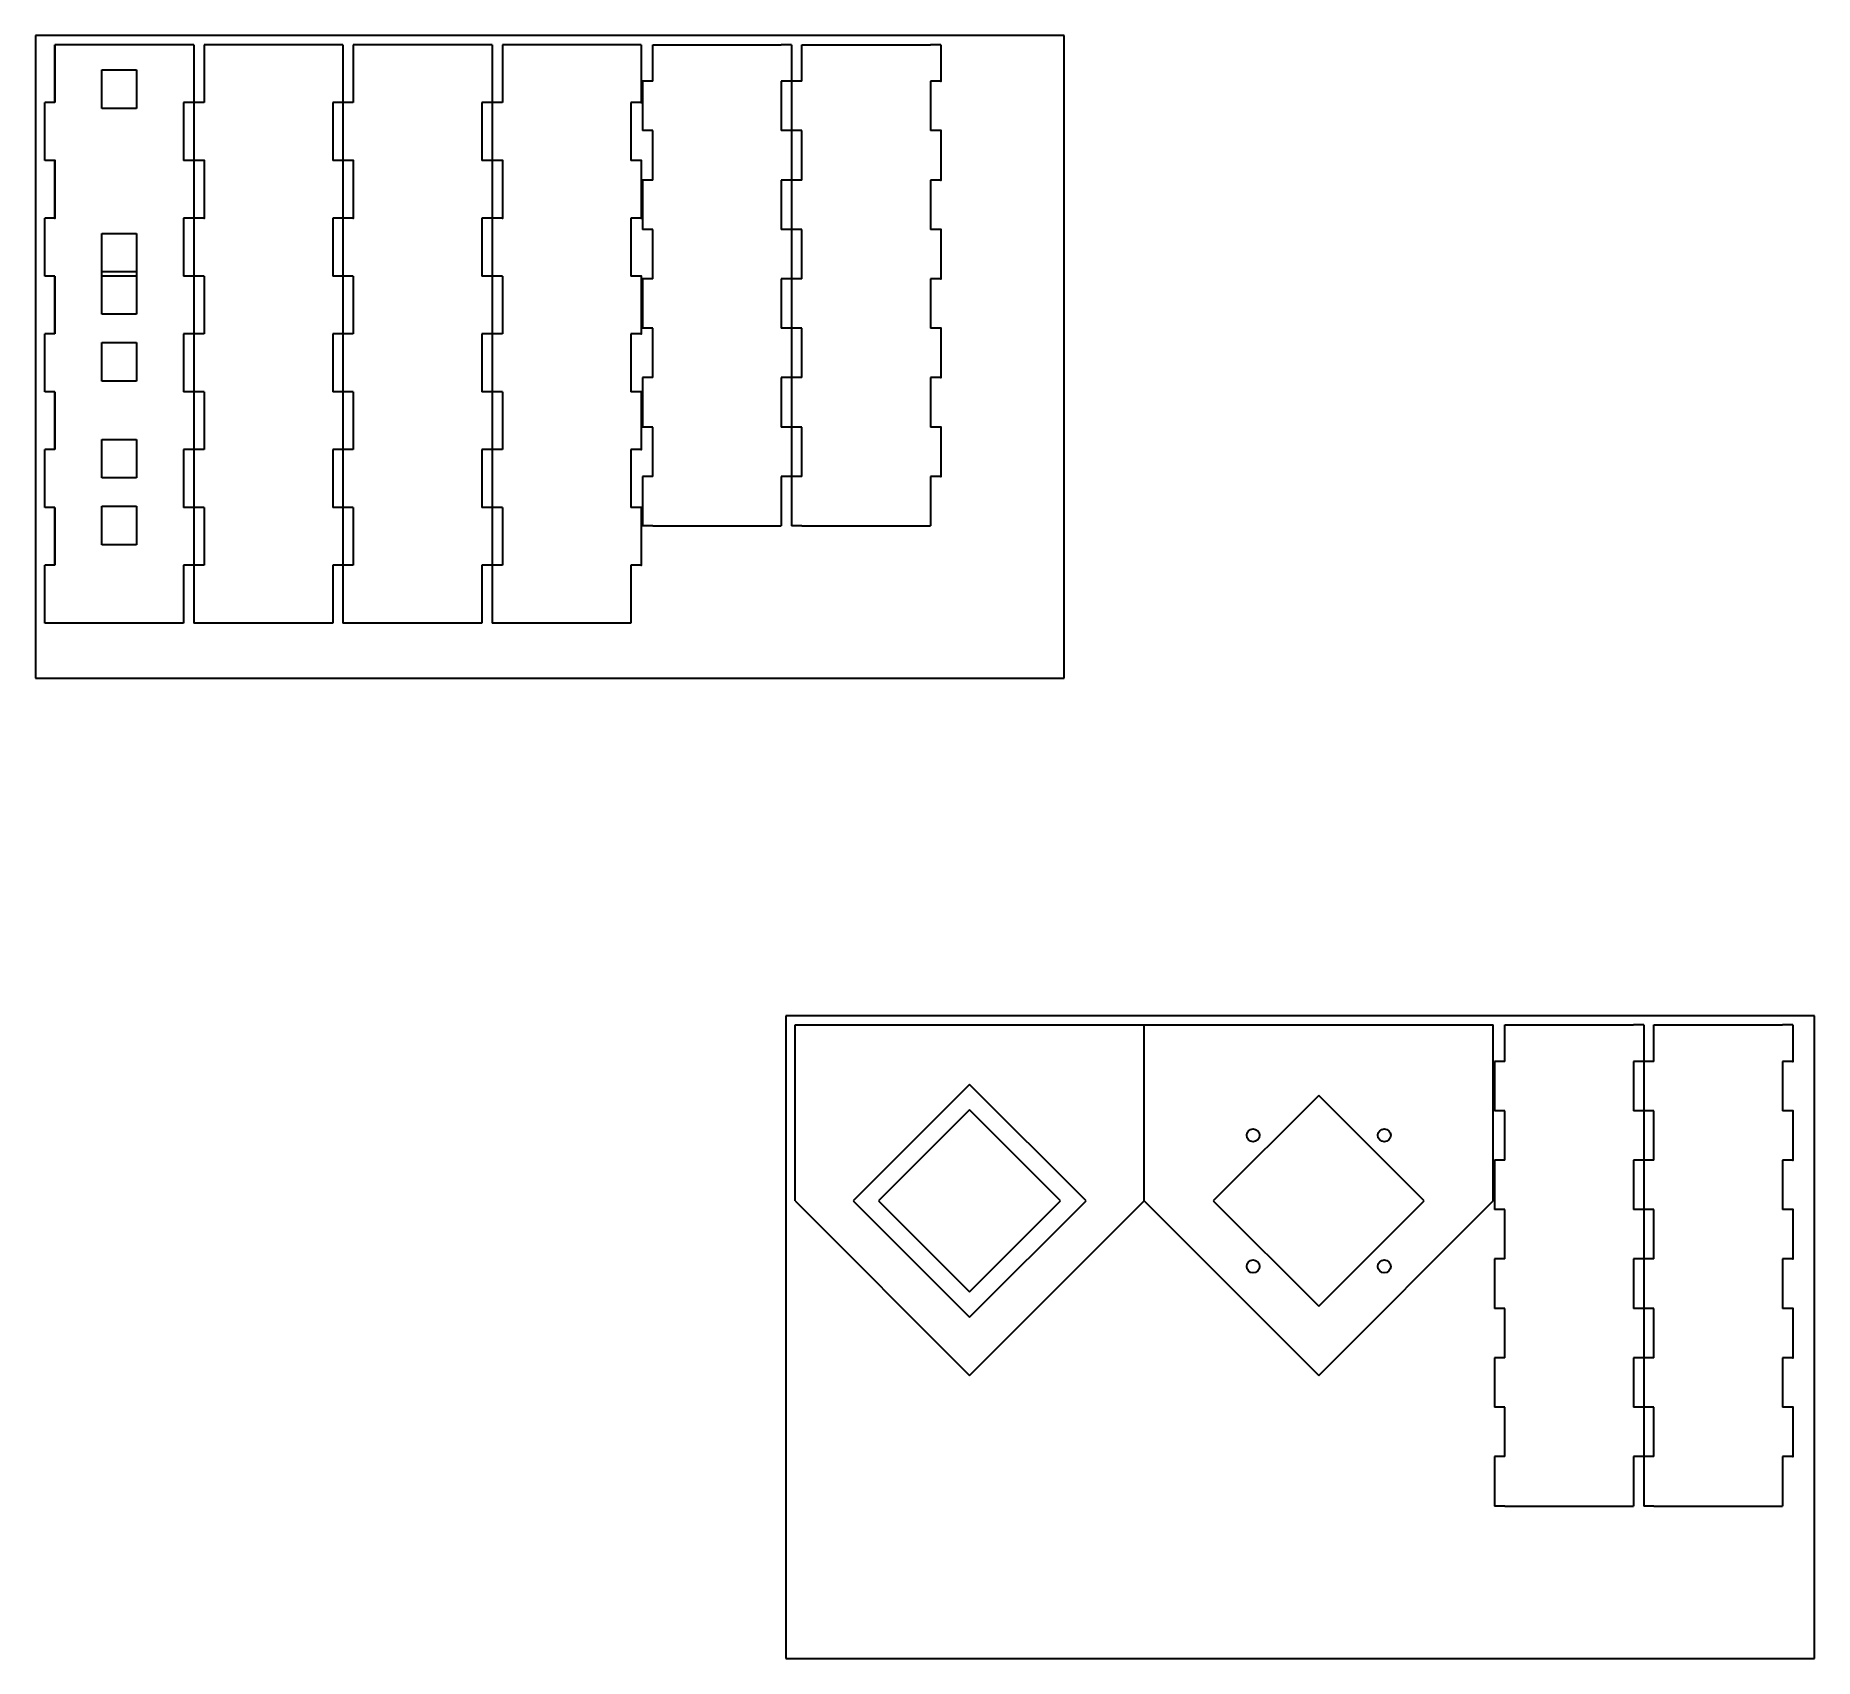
# Model space of a CAD drawing. Header units: millimetres. Extents: x 14254 to 34166, y 4312 to 8625.
# Drawn here: x 30265 to 31649, y 5118 to 6381 of the extents above; entities that cross this region are included whole.
import ezdxf

# ---------------------------------------------------------------- set-up
doc = ezdxf.new("R2010")
doc.units = ezdxf.units.MM
doc.layers.add('Tyk fuldstregslinje (Optegning)', color=7, linetype='Continuous', lineweight=30)

msp = doc.modelspace()

# ---------------------------------------------------------------- linework, layer by layer
at = {"layer": 'Tyk fuldstregslinje (Optegning)'}
for p, q in [((31065.1, 6380.7), (30265.1, 6380.7)), ((30265.1, 6380.7), (30265.1, 5880.7)), ((31065.1, 5880.7), (31065.1, 6380.7)), ((30280.2, 6328.6), (30280.2, 6373.6)), ((30380.2, 6373.6), (30280.2, 6373.6)), ((30280.2, 6373.6), (30280.2, 6328.6)), ((30388.2, 6373.6), (30380.2, 6373.6)), ((30388.2, 6373.6), (30388.2, 5923.6)), ((30396.2, 6373.6), (30396.2, 6328.6)), ((30496.2, 6373.6), (30396.2, 6373.6)), ((30504.2, 6373.6), (30496.2, 6373.6)), ((30504.2, 6373.6), (30504.2, 5923.6)), ((30512.2, 6373.6), (30512.2, 6328.6)), ((30612.2, 6373.6), (30512.2, 6373.6)), ((30620.2, 6373.6), (30612.2, 6373.6)), ((30620.2, 6373.6), (30620.2, 5923.6)), ((30628.2, 6373.6), (30628.2, 6328.6)), ((30728.2, 6373.6), (30628.2, 6373.6)), ((30736.2, 6373.6), (30728.2, 6373.6)), ((30736.2, 6373.6), (30736.2, 6328.6)), ((30745.2, 6345.2), (30745.2, 6373.6)), ((30745.2, 6373.6), (30845.2, 6373.6)), ((30853.2, 6373.6), (30845.2, 6373.6)), ((30853.2, 6373.6), (30853.2, 6345.2)), ((30861.2, 6345.2), (30861.2, 6373.6)), ((30861.2, 6373.6), (30961.2, 6373.6)), ((30969.2, 6373.6), (30961.2, 6373.6)), ((30969.2, 6373.6), (30969.2, 6345.2)), ((30316.7, 6324.1), (30316.7, 6354.1)), ((30316.7, 6354.1), (30343.7, 6354.1)), ((30343.7, 6354.1), (30343.7, 6324.1)), ((30737.2, 6345.2), (30737.2, 6306.8)), ((30745.2, 6345.2), (30737.2, 6345.2)), ((30845.2, 6345.2), (30845.2, 6306.8)), ((30853.2, 6345.2), (30845.2, 6345.2)), ((30853.2, 6345.2), (30853.2, 6306.8)), ((30861.2, 6345.2), (30853.2, 6345.2)), ((30961.2, 6345.2), (30961.2, 6306.8)), ((30969.2, 6345.2), (30961.2, 6345.2)), ((30280.2, 6328.6), (30272.2, 6328.6)), ((30272.2, 6283.6), (30272.2, 6328.6)), ((30343.7, 6324.1), (30316.7, 6324.1)), ((30380.2, 6328.6), (30380.2, 6283.6)), ((30388.2, 6328.6), (30380.2, 6328.6)), ((30396.2, 6328.6), (30388.2, 6328.6)), ((30496.2, 6328.6), (30496.2, 6283.6)), ((30504.2, 6328.6), (30496.2, 6328.6)), ((30512.2, 6328.6), (30504.2, 6328.6)), ((30612.2, 6328.6), (30612.2, 6283.6)), ((30620.2, 6328.6), (30612.2, 6328.6)), ((30628.2, 6328.6), (30620.2, 6328.6)), ((30728.2, 6328.6), (30728.2, 6283.6)), ((30736.2, 6328.6), (30728.2, 6328.6)), ((30745.2, 6306.8), (30737.2, 6306.8)), ((30745.2, 6268.3), (30745.2, 6306.8)), ((30853.2, 6306.8), (30845.2, 6306.8)), ((30853.2, 6306.8), (30853.2, 6268.3)), ((30861.2, 6306.8), (30853.2, 6306.8)), ((30861.2, 6268.3), (30861.2, 6306.8)), ((30969.2, 6306.8), (30961.2, 6306.8)), ((30969.2, 6306.8), (30969.2, 6268.3)), ((30280.2, 6283.6), (30272.2, 6283.6)), ((30280.2, 6238.6), (30280.2, 6283.6)), ((30280.2, 6283.6), (30280.2, 6238.6)), ((30388.2, 6283.6), (30380.2, 6283.6)), ((30396.2, 6283.6), (30388.2, 6283.6)), ((30396.2, 6283.6), (30396.2, 6238.6)), ((30504.2, 6283.6), (30496.2, 6283.6)), ((30512.2, 6283.6), (30504.2, 6283.6)), ((30512.2, 6283.6), (30512.2, 6238.6)), ((30620.2, 6283.6), (30612.2, 6283.6)), ((30628.2, 6283.6), (30620.2, 6283.6)), ((30628.2, 6283.6), (30628.2, 6238.6)), ((30736.2, 6283.6), (30728.2, 6283.6)), ((30736.2, 6283.6), (30736.2, 6238.6)), ((30737.2, 6268.3), (30737.2, 6229.9)), ((30745.2, 6268.3), (30737.2, 6268.3)), ((30845.2, 6268.3), (30845.2, 6229.9)), ((30853.2, 6268.3), (30845.2, 6268.3)), ((30853.2, 6268.3), (30853.2, 6229.9)), ((30861.2, 6268.3), (30853.2, 6268.3)), ((30961.2, 6268.3), (30961.2, 6229.9)), ((30969.2, 6268.3), (30961.2, 6268.3)), ((30280.2, 6238.6), (30272.2, 6238.6)), ((30272.2, 6193.6), (30272.2, 6238.6)), ((30316.7, 6196.8), (30316.7, 6226.8)), ((30316.7, 6226.8), (30343.7, 6226.8)), ((30343.7, 6226.8), (30343.7, 6196.8)), ((30380.2, 6238.6), (30380.2, 6193.6)), ((30388.2, 6238.6), (30380.2, 6238.6)), ((30396.2, 6238.6), (30388.2, 6238.6)), ((30496.2, 6238.6), (30496.2, 6193.6)), ((30504.2, 6238.6), (30496.2, 6238.6)), ((30512.2, 6238.6), (30504.2, 6238.6)), ((30612.2, 6238.6), (30612.2, 6193.6)), ((30620.2, 6238.6), (30612.2, 6238.6)), ((30628.2, 6238.6), (30620.2, 6238.6)), ((30728.2, 6238.6), (30728.2, 6193.6)), ((30736.2, 6238.6), (30728.2, 6238.6)), ((30745.2, 6229.9), (30737.2, 6229.9)), ((30745.2, 6191.4), (30745.2, 6229.9)), ((30853.2, 6229.9), (30845.2, 6229.9)), ((30853.2, 6229.9), (30853.2, 6191.4)), ((30861.2, 6229.9), (30853.2, 6229.9)), ((30861.2, 6191.4), (30861.2, 6229.9)), ((30969.2, 6229.9), (30961.2, 6229.9)), ((30969.2, 6229.9), (30969.2, 6191.4)), ((30280.2, 6193.6), (30272.2, 6193.6)), ((30280.2, 6148.6), (30280.2, 6193.6)), ((30280.2, 6193.6), (30280.2, 6148.6)), ((30316.7, 6163.9), (30316.7, 6196.8)), ((30343.7, 6196.8), (30316.7, 6196.8)), ((30316.7, 6193.9), (30343.7, 6193.9)), ((30343.7, 6196.8), (30343.7, 6163.9)), ((30388.2, 6193.6), (30380.2, 6193.6)), ((30396.2, 6193.6), (30388.2, 6193.6)), ((30396.2, 6193.6), (30396.2, 6148.6)), ((30504.2, 6193.6), (30496.2, 6193.6)), ((30512.2, 6193.6), (30504.2, 6193.6)), ((30512.2, 6193.6), (30512.2, 6148.6)), ((30620.2, 6193.6), (30612.2, 6193.6)), ((30628.2, 6193.6), (30620.2, 6193.6)), ((30628.2, 6193.6), (30628.2, 6148.6)), ((30736.2, 6193.6), (30728.2, 6193.6)), ((30736.2, 6193.6), (30736.2, 6148.6)), ((30737.2, 6191.4), (30737.2, 6153)), ((30745.2, 6191.4), (30737.2, 6191.4)), ((30845.2, 6191.4), (30845.2, 6153)), ((30853.2, 6191.4), (30845.2, 6191.4)), ((30853.2, 6191.4), (30853.2, 6153)), ((30861.2, 6191.4), (30853.2, 6191.4)), ((30961.2, 6191.4), (30961.2, 6153)), ((30969.2, 6191.4), (30961.2, 6191.4)), ((30343.7, 6163.9), (30316.7, 6163.9)), ((30280.2, 6148.6), (30272.2, 6148.6)), ((30272.2, 6103.6), (30272.2, 6148.6)), ((30380.2, 6148.6), (30380.2, 6103.6)), ((30388.2, 6148.6), (30380.2, 6148.6)), ((30396.2, 6148.6), (30388.2, 6148.6)), ((30496.2, 6148.6), (30496.2, 6103.6)), ((30504.2, 6148.6), (30496.2, 6148.6)), ((30512.2, 6148.6), (30504.2, 6148.6)), ((30612.2, 6148.6), (30612.2, 6103.6)), ((30620.2, 6148.6), (30612.2, 6148.6)), ((30628.2, 6148.6), (30620.2, 6148.6)), ((30728.2, 6148.6), (30728.2, 6103.6)), ((30736.2, 6148.6), (30728.2, 6148.6)), ((30745.2, 6153), (30737.2, 6153)), ((30745.2, 6114.6), (30745.2, 6153)), ((30853.2, 6153), (30845.2, 6153)), ((30853.2, 6153), (30853.2, 6114.6)), ((30861.2, 6153), (30853.2, 6153)), ((30861.2, 6114.6), (30861.2, 6153)), ((30969.2, 6153), (30961.2, 6153)), ((30969.2, 6153), (30969.2, 6114.6)), ((30316.7, 6111.9), (30316.7, 6141.9)), ((30316.7, 6141.9), (30343.7, 6141.9)), ((30343.7, 6141.9), (30343.7, 6111.9)), ((30280.2, 6103.6), (30272.2, 6103.6)), ((30280.2, 6058.6), (30280.2, 6103.6)), ((30280.2, 6103.6), (30280.2, 6058.6)), ((30343.7, 6111.9), (30316.7, 6111.9)), ((30388.2, 6103.6), (30380.2, 6103.6)), ((30396.2, 6103.6), (30388.2, 6103.6)), ((30396.2, 6103.6), (30396.2, 6058.6)), ((30504.2, 6103.6), (30496.2, 6103.6)), ((30512.2, 6103.6), (30504.2, 6103.6)), ((30512.2, 6103.6), (30512.2, 6058.6)), ((30620.2, 6103.6), (30612.2, 6103.6)), ((30628.2, 6103.6), (30620.2, 6103.6)), ((30628.2, 6103.6), (30628.2, 6058.6)), ((30736.2, 6103.6), (30728.2, 6103.6)), ((30736.2, 6103.6), (30736.2, 6058.6)), ((30737.2, 6114.6), (30737.2, 6076.1)), ((30745.2, 6114.6), (30737.2, 6114.6)), ((30845.2, 6114.6), (30845.2, 6076.1)), ((30853.2, 6114.6), (30845.2, 6114.6)), ((30853.2, 6114.6), (30853.2, 6076.1)), ((30861.2, 6114.6), (30853.2, 6114.6)), ((30961.2, 6114.6), (30961.2, 6076.1)), ((30969.2, 6114.6), (30961.2, 6114.6)), ((30745.2, 6076.1), (30737.2, 6076.1)), ((30745.2, 6037.7), (30745.2, 6076.1)), ((30853.2, 6076.1), (30845.2, 6076.1)), ((30853.2, 6076.1), (30853.2, 6037.7)), ((30861.2, 6076.1), (30853.2, 6076.1)), ((30861.2, 6037.7), (30861.2, 6076.1)), ((30969.2, 6076.1), (30961.2, 6076.1)), ((30969.2, 6076.1), (30969.2, 6037.7)), ((30316.7, 6036.6), (30316.7, 6066.6)), ((30316.7, 6066.6), (30343.7, 6066.6)), ((30343.7, 6066.6), (30343.7, 6036.6)), ((30280.2, 6058.6), (30272.2, 6058.6)), ((30272.2, 6013.6), (30272.2, 6058.6)), ((30380.2, 6058.6), (30380.2, 6013.6)), ((30388.2, 6058.6), (30380.2, 6058.6)), ((30396.2, 6058.6), (30388.2, 6058.6)), ((30496.2, 6058.6), (30496.2, 6013.6)), ((30504.2, 6058.6), (30496.2, 6058.6)), ((30512.2, 6058.6), (30504.2, 6058.6)), ((30612.2, 6058.6), (30612.2, 6013.6)), ((30620.2, 6058.6), (30612.2, 6058.6)), ((30628.2, 6058.6), (30620.2, 6058.6)), ((30728.2, 6058.6), (30728.2, 6013.6)), ((30736.2, 6058.6), (30728.2, 6058.6)), ((30343.7, 6036.6), (30316.7, 6036.6)), ((30737.2, 6037.7), (30737.2, 5999.2)), ((30745.2, 6037.7), (30737.2, 6037.7)), ((30845.2, 6037.7), (30845.2, 5999.2)), ((30853.2, 6037.7), (30845.2, 6037.7)), ((30853.2, 6037.7), (30853.2, 5999.2)), ((30861.2, 6037.7), (30853.2, 6037.7)), ((30961.2, 6037.7), (30961.2, 5999.2)), ((30969.2, 6037.7), (30961.2, 6037.7)), ((30280.2, 6013.6), (30272.2, 6013.6)), ((30280.2, 5968.6), (30280.2, 6013.6)), ((30280.2, 6013.6), (30280.2, 5968.6)), ((30316.7, 5984.6), (30316.7, 6014.6)), ((30316.7, 6014.6), (30343.7, 6014.6)), ((30343.7, 6014.6), (30343.7, 5984.6)), ((30388.2, 6013.6), (30380.2, 6013.6)), ((30396.2, 6013.6), (30388.2, 6013.6)), ((30396.2, 6013.6), (30396.2, 5968.6)), ((30504.2, 6013.6), (30496.2, 6013.6)), ((30512.2, 6013.6), (30504.2, 6013.6)), ((30512.2, 6013.6), (30512.2, 5968.6)), ((30620.2, 6013.6), (30612.2, 6013.6)), ((30628.2, 6013.6), (30620.2, 6013.6)), ((30628.2, 6013.6), (30628.2, 5968.6)), ((30736.2, 6013.6), (30728.2, 6013.6)), ((30736.2, 6013.6), (30736.2, 5968.6)), ((30745.2, 5999.2), (30737.2, 5999.2)), ((30745.2, 5999.2), (30845.2, 5999.2)), ((30861.2, 5999.2), (30853.2, 5999.2)), ((30861.2, 5999.2), (30961.2, 5999.2)), ((30343.7, 5984.6), (30316.7, 5984.6)), ((30280.2, 5968.6), (30272.2, 5968.6)), ((30272.2, 5923.6), (30272.2, 5968.6)), ((30380.2, 5968.6), (30380.2, 5923.6)), ((30388.2, 5968.6), (30380.2, 5968.6)), ((30396.2, 5968.6), (30388.2, 5968.6)), ((30496.2, 5968.6), (30496.2, 5923.6)), ((30504.2, 5968.6), (30496.2, 5968.6)), ((30512.2, 5968.6), (30504.2, 5968.6)), ((30612.2, 5968.6), (30612.2, 5923.6)), ((30620.2, 5968.6), (30612.2, 5968.6)), ((30628.2, 5968.6), (30620.2, 5968.6)), ((30728.2, 5968.6), (30728.2, 5923.6)), ((30736.2, 5968.6), (30728.2, 5968.6)), ((30280.2, 5923.6), (30272.2, 5923.6)), ((30380.2, 5923.6), (30280.2, 5923.6)), ((30396.2, 5923.6), (30388.2, 5923.6)), ((30496.2, 5923.6), (30396.2, 5923.6)), ((30512.2, 5923.6), (30504.2, 5923.6)), ((30612.2, 5923.6), (30512.2, 5923.6)), ((30628.2, 5923.6), (30620.2, 5923.6)), ((30728.2, 5923.6), (30628.2, 5923.6)), ((30265.1, 5880.7), (31065.1, 5880.7)), ((31648.8, 5618.2), (30848.8, 5618.2)), ((30848.8, 5618.2), (30848.8, 5118.2)), ((31648.8, 5118.2), (31648.8, 5618.2)), ((30855.9, 5611.2), (31127.4, 5611.2)), ((30855.9, 5474.2), (30855.9, 5611.2)), ((31127.4, 5611.2), (31399, 5611.2)), ((31127.4, 5474.2), (31127.4, 5611.2)), ((31399, 5474.2), (31399, 5611.2)), ((31408, 5582.7), (31408, 5611.2)), ((31408, 5611.2), (31508, 5611.2)), ((31516, 5611.2), (31508, 5611.2)), ((31516, 5611.2), (31516, 5582.7)), ((31524, 5582.7), (31524, 5611.2)), ((31524, 5611.2), (31624, 5611.2)), ((31632, 5611.2), (31624, 5611.2)), ((31632, 5611.2), (31632, 5582.7)), ((31400, 5582.7), (31400, 5544.3)), ((31408, 5582.7), (31400, 5582.7)), ((31508, 5582.7), (31508, 5544.3)), ((31516, 5582.7), (31508, 5582.7)), ((31516, 5582.7), (31516, 5544.3)), ((31524, 5582.7), (31516, 5582.7)), ((31624, 5582.7), (31624, 5544.3)), ((31632, 5582.7), (31624, 5582.7)), ((30991.7, 5564.7), (30901.1, 5474.2)), ((31082.2, 5474.2), (30991.7, 5564.7)), ((31263.2, 5556.2), (31181.2, 5474.2)), ((31345.2, 5474.2), (31263.2, 5556.2)), ((30991.7, 5544.9), (30920.9, 5474.2)), ((31062.4, 5474.2), (30991.7, 5544.9)), ((31408, 5544.3), (31400, 5544.3)), ((31408, 5505.9), (31408, 5544.3)), ((31516, 5544.3), (31508, 5544.3)), ((31516, 5544.3), (31516, 5505.9)), ((31524, 5544.3), (31516, 5544.3)), ((31524, 5505.9), (31524, 5544.3)), ((31632, 5544.3), (31624, 5544.3)), ((31632, 5544.3), (31632, 5505.9)), ((31400, 5505.9), (31400, 5467.4)), ((31408, 5505.9), (31400, 5505.9)), ((31508, 5505.9), (31508, 5467.4)), ((31516, 5505.9), (31508, 5505.9)), ((31516, 5505.9), (31516, 5467.4)), ((31524, 5505.9), (31516, 5505.9)), ((31624, 5505.9), (31624, 5467.4)), ((31632, 5505.9), (31624, 5505.9)), ((30855.9, 5474.2), (30991.7, 5338.4)), ((30901.1, 5474.2), (30991.7, 5383.7)), ((30920.9, 5474.2), (30991.7, 5403.5)), ((30991.7, 5403.5), (31062.4, 5474.2)), ((30991.7, 5338.4), (31127.4, 5474.2)), ((30991.7, 5383.7), (31082.2, 5474.2)), ((31127.4, 5474.2), (31263.2, 5338.4)), ((31181.2, 5474.2), (31263.2, 5392.2)), ((31263.2, 5392.2), (31345.2, 5474.2)), ((31263.2, 5338.4), (31399, 5474.2)), ((31408, 5467.4), (31400, 5467.4)), ((31408, 5429), (31408, 5467.4)), ((31516, 5467.4), (31508, 5467.4)), ((31516, 5467.4), (31516, 5429)), ((31524, 5467.4), (31516, 5467.4)), ((31524, 5429), (31524, 5467.4)), ((31632, 5467.4), (31624, 5467.4)), ((31632, 5467.4), (31632, 5429)), ((31400, 5429), (31400, 5390.5)), ((31408, 5429), (31400, 5429)), ((31508, 5429), (31508, 5390.5)), ((31516, 5429), (31508, 5429)), ((31516, 5429), (31516, 5390.5)), ((31524, 5429), (31516, 5429)), ((31624, 5429), (31624, 5390.5)), ((31632, 5429), (31624, 5429)), ((31408, 5390.5), (31400, 5390.5)), ((31408, 5352.1), (31408, 5390.5)), ((31516, 5390.5), (31508, 5390.5)), ((31516, 5390.5), (31516, 5352.1)), ((31524, 5390.5), (31516, 5390.5)), ((31524, 5352.1), (31524, 5390.5)), ((31632, 5390.5), (31624, 5390.5)), ((31632, 5390.5), (31632, 5352.1)), ((31400, 5352.1), (31400, 5313.7)), ((31408, 5352.1), (31400, 5352.1)), ((31508, 5352.1), (31508, 5313.7)), ((31516, 5352.1), (31508, 5352.1)), ((31516, 5352.1), (31516, 5313.7)), ((31524, 5352.1), (31516, 5352.1)), ((31624, 5352.1), (31624, 5313.7)), ((31632, 5352.1), (31624, 5352.1)), ((31408, 5313.7), (31400, 5313.7)), ((31408, 5275.2), (31408, 5313.7)), ((31516, 5313.7), (31508, 5313.7)), ((31516, 5313.7), (31516, 5275.2)), ((31524, 5313.7), (31516, 5313.7)), ((31524, 5275.2), (31524, 5313.7)), ((31632, 5313.7), (31624, 5313.7)), ((31632, 5313.7), (31632, 5275.2)), ((31400, 5275.2), (31400, 5236.8)), ((31408, 5275.2), (31400, 5275.2)), ((31508, 5275.2), (31508, 5236.8)), ((31516, 5275.2), (31508, 5275.2)), ((31516, 5275.2), (31516, 5236.8)), ((31524, 5275.2), (31516, 5275.2)), ((31624, 5275.2), (31624, 5236.8)), ((31632, 5275.2), (31624, 5275.2)), ((31408, 5236.8), (31400, 5236.8)), ((31408, 5236.8), (31508, 5236.8)), ((31524, 5236.8), (31516, 5236.8)), ((31524, 5236.8), (31624, 5236.8)), ((30848.8, 5118.2), (31648.8, 5118.2))]:
    msp.add_line(p, q, dxfattribs=at)
for centre in [(31212.2, 5525.2), (31314.2, 5525.2), (31212.2, 5423.2), (31314.2, 5423.2)]:
    msp.add_circle(centre, 5, dxfattribs=at)
for p in [(30853.2, 6345.2), (30969.2, 6345.2), (30388.2, 6328.6), (30504.2, 6328.6), (30620.2, 6328.6), (30736.2, 6328.6), (30853.2, 6306.8), (30969.2, 6306.8), (30280.2, 6283.6), (30388.2, 6283.6), (30396.2, 6283.6), (30504.2, 6283.6), (30512.2, 6283.6), (30620.2, 6283.6), (30628.2, 6283.6), (30736.2, 6283.6), (30853.2, 6268.3), (30969.2, 6268.3), (30280.2, 6238.6), (30388.2, 6238.6), (30396.2, 6238.6), (30504.2, 6238.6), (30512.2, 6238.6), (30620.2, 6238.6), (30628.2, 6238.6), (30736.2, 6238.6), (30853.2, 6229.9), (30969.2, 6229.9), (30388.2, 6193.6), (30504.2, 6193.6), (30620.2, 6193.6), (30736.2, 6193.6), (30853.2, 6191.4), (30969.2, 6191.4), (30388.2, 6148.6), (30504.2, 6148.6), (30620.2, 6148.6), (30736.2, 6148.6), (30853.2, 6153), (30969.2, 6153), (30388.2, 6103.6), (30504.2, 6103.6), (30620.2, 6103.6), (30736.2, 6103.6), (30853.2, 6114.6), (30969.2, 6114.6), (30853.2, 6076.1), (30969.2, 6076.1), (30388.2, 6058.6), (30504.2, 6058.6), (30620.2, 6058.6), (30736.2, 6058.6), (30853.2, 6037.7), (30969.2, 6037.7), (30388.2, 6013.6), (30504.2, 6013.6), (30620.2, 6013.6), (30736.2, 6013.6), (30388.2, 5968.6), (30504.2, 5968.6), (30620.2, 5968.6), (30736.2, 5968.6), (31516, 5582.7), (31632, 5582.7), (31516, 5544.3), (31632, 5544.3), (31516, 5505.9), (31632, 5505.9), (31516, 5467.4), (31632, 5467.4), (31516, 5429), (31632, 5429), (31516, 5390.5), (31632, 5390.5), (31516, 5352.1), (31632, 5352.1), (31516, 5313.7), (31632, 5313.7), (31516, 5275.2), (31632, 5275.2)]:
    msp.add_point(p, dxfattribs=at)

doc.saveas('drawing.dxf')
